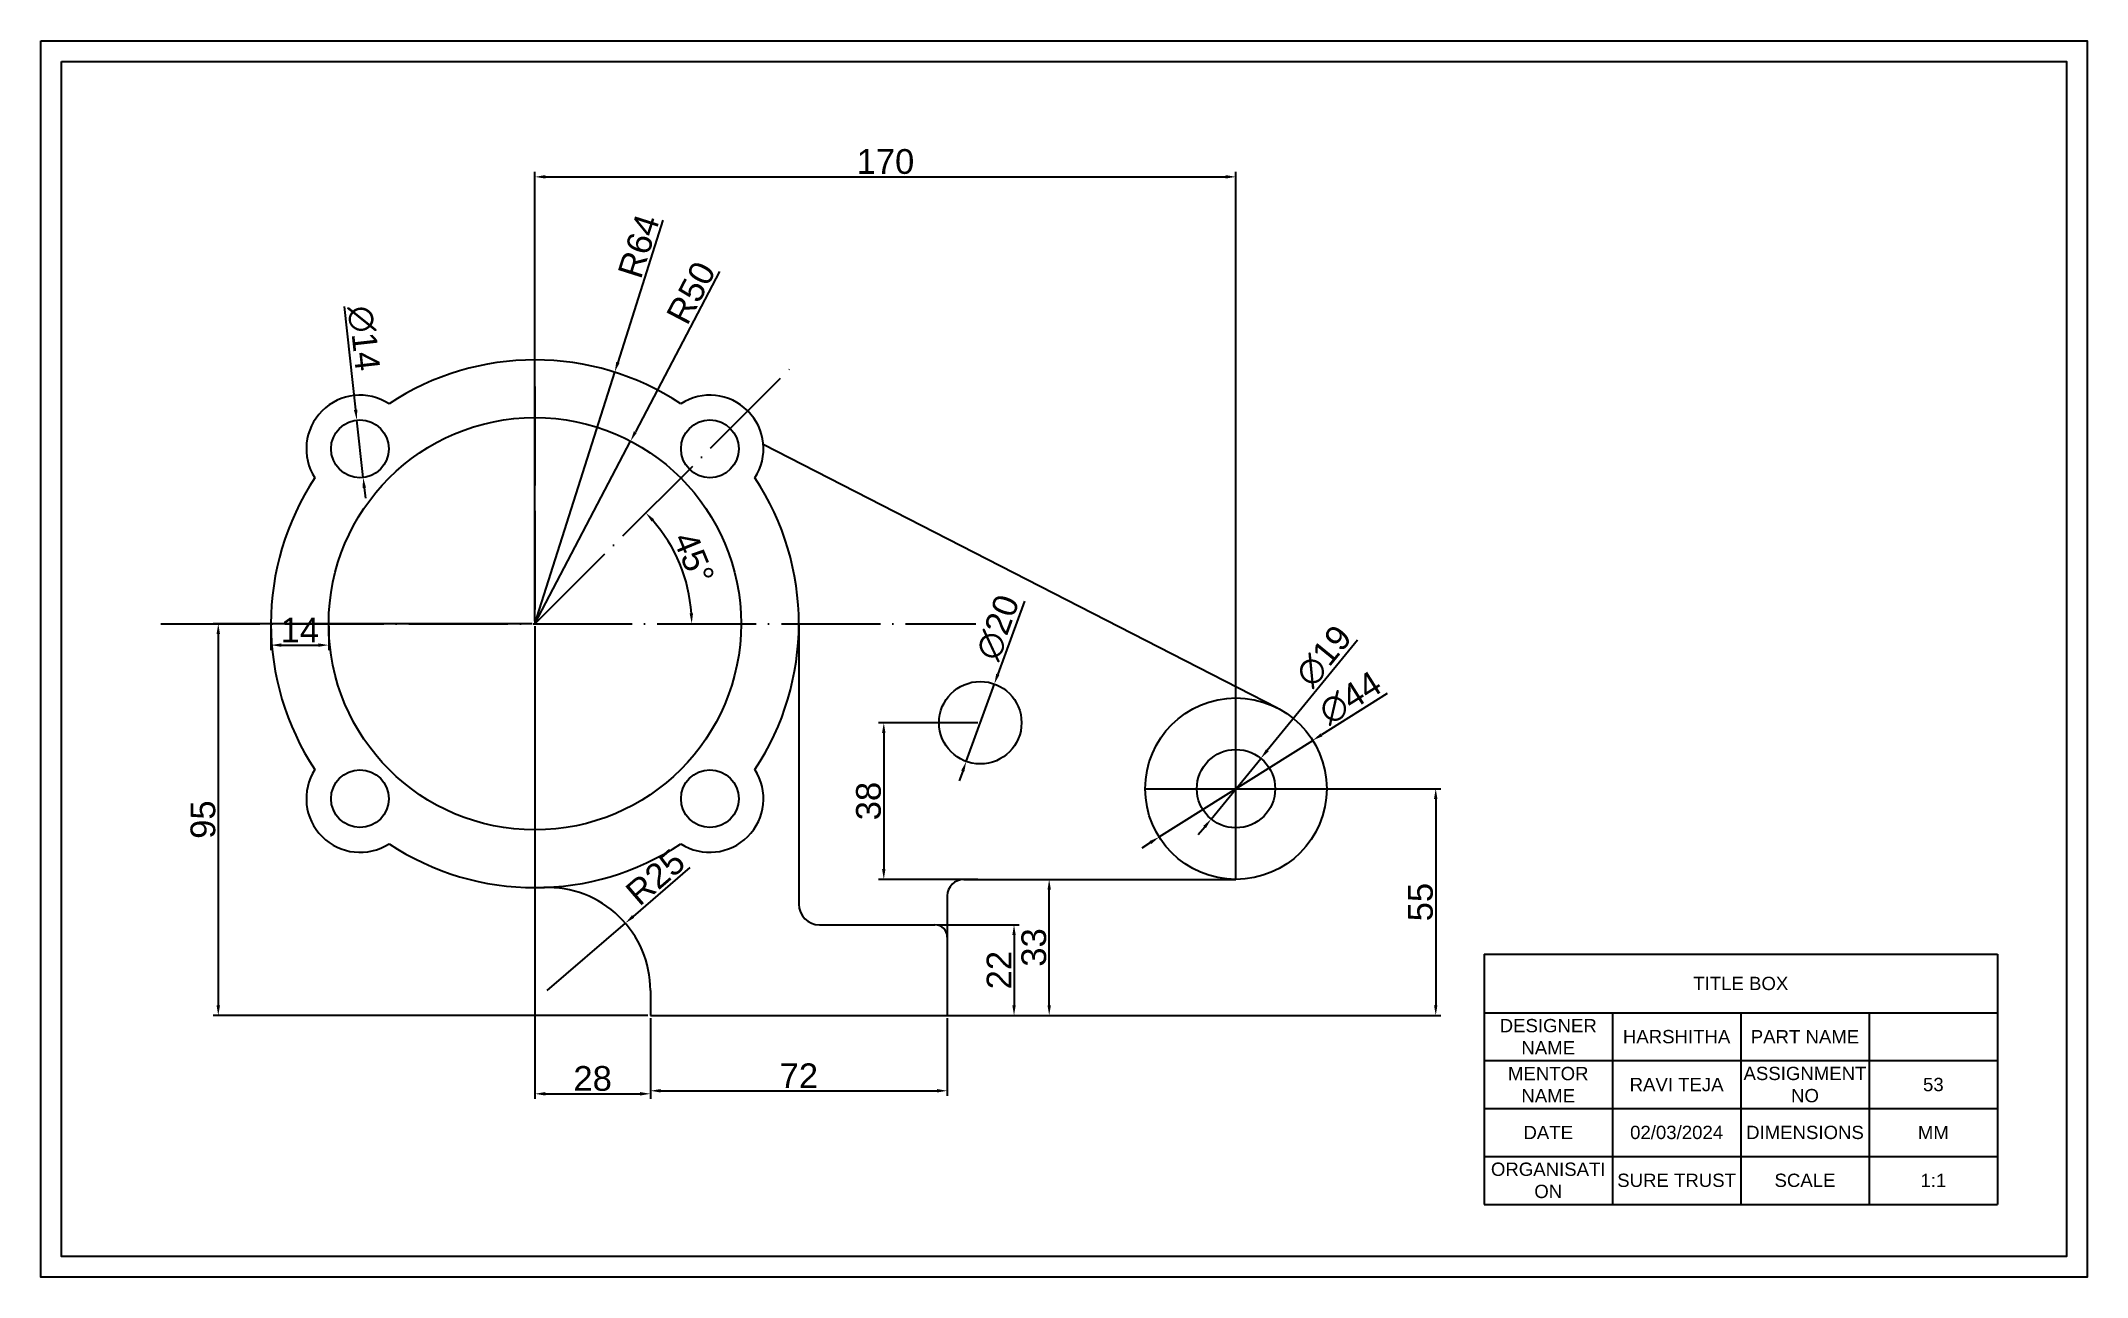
# Model space of a CAD drawing. Header units: millimetres. Extents: x 4290 to 7204, y 3759 to 4068.
# Drawn here: x 5169.3 to 5665.4, y 3758.6 to 4058.4 of the extents above; entities that cross this region are included whole.
import ezdxf

# ---------------------------------------------------------------- set-up
doc = ezdxf.new("R2010")
doc.units = ezdxf.units.MM
doc.linetypes.add('ACAD_ISO04W100', pattern=[30, 24, -3, 0, -3])
doc.styles.get("Standard").update_dxf_attribs({"font": 'arial.ttf'})
doc.dimstyles.new('ISO-25', dxfattribs={"dimtxt": 6, "dimasz": 2.5, "dimexe": 1.25, "dimexo": 0.625, "dimtad": 1, "dimtxsty": 'Standard', "dimcen": 2.5, "dimadec": 0, "dimazin": 0, "dimtfac": 1, "dimtmove": 0, "dimatfit": 3, "dimfxl": 1, "dimarcsym": 0})

msp = doc.modelspace()

# ---------------------------------------------------------------- texts
at = {"attachment_point": 5}
for s, width, insert, char_height in [('TITLE BOX', 124.51703, (5581.47, 3829.81), 3.2263), ('DESIGNER NAME', 31.12926, (5534.777, 3816.904), 3.22634), ('HARSHITHA', 31.12926, (5565.906, 3816.904), 3.2263), ('PART NAME', 31.12926, (5597.035, 3816.904), 3.2263), ('MENTOR NAME', 31.12926, (5534.777, 3805.289), 3.22634), ('RAVI TEJA', 31.12926, (5565.906, 3805.289), 3.2263), ('ASSIGNMENT NO', 31.12926, (5597.035, 3805.289), 3.22634), ('53', 31.12926, (5628.164, 3805.289), 3.2263), ('DATE', 31.12926, (5534.777, 3793.675), 3.2263), ('02/03/2024', 31.12926, (5565.906, 3793.675), 3.2263), ('DIMENSIONS', 31.12926, (5597.035, 3793.675), 3.2263), ('MM', 31.12926, (5628.164, 3793.675), 3.2263), ('ORGANISATI\\PON', 31.12926, (5534.777, 3782.06), 3.2263), ('SURE TRUST', 31.12926, (5565.906, 3782.06), 3.2263), ('SCALE', 31.12926, (5597.035, 3782.06), 3.2263), ('1:1', 31.12926, (5628.164, 3782.06), 3.2263)]:
    msp.add_mtext_dynamic_manual_height_columns(s, width=width, gutter_width=16.132, heights=[0], dxfattribs=dict(at, insert=insert, char_height=char_height))

# ---------------------------------------------------------------- blocks, each defined once
blk = doc.blocks.new('*U30')
blk.add_circle((-2.97, -2.97), 7)
blk.add_arc((-2.97, -2.97), 13, 327.0998, 122.9002)
blk = doc.blocks.new('*U31')
at = {"color": 0, "linetype": 'ByBlock', "lineweight": -2, "transparency": 16777216}
for p, rotation in [((5666.56, 3831.04), 89.99999999999999), ((5666.56, 3740.25), 180), ((5757.36, 3740.25), 270)]:
    blk.add_blockref('*U30', p, dxfattribs=dict(at, rotation=rotation))
blk.add_blockref('*U30', (5757.36, 3831.04), dxfattribs=at)
blk = doc.blocks.new('*D32')
at = {"color": 0, "lineweight": -2, "transparency": 16777216}
for p, q in [((5242.8, 3993.98), (5245.58, 3968.92)), ((5247.41, 3952.52), (5245.86, 3966.44)), ((5247.68, 3950.04), (5247.96, 3947.55))]:
    blk.add_line(p, q, dxfattribs=at)
at = {"color": 0, "transparency": 16777216}
for points in [[(5246, 3968.97), (5245.17, 3968.88), (5245.86, 3966.44)], [(5248.1, 3950.08), (5247.27, 3949.99), (5247.41, 3952.52)]]:
    blk.add_solid(points, dxfattribs=at)
at = {"layer": 'Defpoints', "color": 0, "transparency": 16777216}
for p in [(5245.86, 3966.44), (5247.41, 3952.52)]:
    blk.add_point(p, dxfattribs=at)
at = {"color": 0, "transparency": 16777216, "insert": (5247.54, 3986.28), "char_height": 6, "attachment_point": 5, "rotation": 276.3383}
blk.add_mtext('∅14', dxfattribs=at)
blk = doc.blocks.new('*D33')
at = {"color": 0, "lineweight": -2, "transparency": 16777216}
for p, q in [((5488.53, 3913.11), (5466.65, 3886.35)), ((5453.05, 3869.7), (5465.07, 3884.41)), ((5451.47, 3867.76), (5449.88, 3865.83))]:
    blk.add_line(p, q, dxfattribs=at)
at = {"color": 0, "transparency": 16777216}
for points in [[(5466.33, 3886.61), (5466.98, 3886.08), (5465.07, 3884.41)], [(5451.14, 3868.03), (5451.79, 3867.5), (5453.05, 3869.7)]]:
    blk.add_solid(points, dxfattribs=at)
at = {"layer": 'Defpoints', "color": 0, "transparency": 16777216}
for p in [(5465.07, 3884.41), (5453.05, 3869.7)]:
    blk.add_point(p, dxfattribs=at)
at = {"color": 0, "transparency": 16777216, "insert": (5480.36, 3909.21), "char_height": 6, "attachment_point": 5, "rotation": 50.7421}
blk.add_mtext('∅19', dxfattribs=at)
blk = doc.blocks.new('*D34')
at = {"color": 0, "lineweight": -2, "transparency": 16777216}
for p, q in [((5495.75, 3900.14), (5479.8, 3890.1)), ((5440.44, 3865.34), (5477.68, 3888.77)), ((5438.32, 3864.01), (5436.21, 3862.67))]:
    blk.add_line(p, q, dxfattribs=at)
at = {"color": 0, "transparency": 16777216}
for points in [[(5479.57, 3890.46), (5480.02, 3889.75), (5477.68, 3888.77)], [(5438.1, 3864.36), (5438.54, 3863.65), (5440.44, 3865.34)]]:
    blk.add_solid(points, dxfattribs=at)
at = {"layer": 'Defpoints', "color": 0, "transparency": 16777216}
for p in [(5477.68, 3888.77), (5440.44, 3865.34)]:
    blk.add_point(p, dxfattribs=at)
at = {"color": 0, "transparency": 16777216, "insert": (5486.78, 3899.05), "char_height": 6, "attachment_point": 5, "rotation": 32.1799}
blk.add_mtext('∅44', dxfattribs=at)
blk = doc.blocks.new('*D35')
at = {"color": 0, "lineweight": -2, "transparency": 16777216}
for p, q in [((5320.11, 4014.9), (5309.17, 3980.44)), ((5289.06, 3917.05), (5308.42, 3978.06))]:
    blk.add_line(p, q, dxfattribs=at)
at = {"color": 0, "transparency": 16777216}
blk.add_solid([(5308.78, 3980.57), (5309.57, 3980.31), (5308.42, 3978.06)], dxfattribs=at)
at = {"layer": 'Defpoints', "color": 0, "transparency": 16777216}
for p in [(5308.42, 3978.06), (5289.06, 3917.05)]:
    blk.add_point(p, dxfattribs=at)
at = {"color": 0, "transparency": 16777216, "insert": (5314.24, 4008.6), "char_height": 6, "attachment_point": 5, "rotation": 72.3936}
blk.add_mtext('R64', dxfattribs=at)
blk = doc.blocks.new('*D36')
at = {"color": 0, "lineweight": -2, "transparency": 16777216}
for p, q in [((5333.81, 4002.51), (5313.42, 3963.56)), ((5289.06, 3917.05), (5312.26, 3961.35))]:
    blk.add_line(p, q, dxfattribs=at)
at = {"color": 0, "transparency": 16777216}
blk.add_solid([(5313.05, 3963.76), (5313.78, 3963.37), (5312.26, 3961.35)], dxfattribs=at)
at = {"layer": 'Defpoints', "color": 0, "transparency": 16777216}
for p in [(5312.26, 3961.35), (5289.06, 3917.05)]:
    blk.add_point(p, dxfattribs=at)
at = {"color": 0, "transparency": 16777216, "insert": (5326.93, 3997.32), "char_height": 6, "attachment_point": 5, "rotation": 62.3585}
blk.add_mtext('R50', dxfattribs=at)
blk = doc.blocks.new('*D37')
at = {"color": 0, "lineweight": -2, "transparency": 16777216}
for p, q in [((5225.06, 3916.43), (5225.06, 3910.62)), ((5239.06, 3916.43), (5239.06, 3910.62)), ((5227.56, 3911.87), (5236.56, 3911.87))]:
    blk.add_line(p, q, dxfattribs=at)
at = {"color": 0, "transparency": 16777216}
for points in [[(5227.56, 3912.29), (5227.56, 3911.46), (5225.06, 3911.87)], [(5236.56, 3912.29), (5236.56, 3911.46), (5239.06, 3911.87)]]:
    blk.add_solid(points, dxfattribs=at)
at = {"layer": 'Defpoints', "color": 0, "transparency": 16777216}
for p in [(5225.06, 3917.05), (5239.06, 3917.05), (5239.06, 3911.87)]:
    blk.add_point(p, dxfattribs=at)
at = {"color": 0, "transparency": 16777216, "insert": (5232.06, 3915.51), "char_height": 6, "attachment_point": 5}
blk.add_mtext('14', dxfattribs=at)
blk = doc.blocks.new('*D38')
at = {"color": 0, "lineweight": -2, "transparency": 16777216}
blk.add_arc((5289.06, 3917.05), 38.02, 3.768, 41.232, dxfattribs=at)
at = {"color": 0, "transparency": 16777216}
for points in [[(5317.35, 3941.83), (5317.96, 3942.4), (5315.94, 3943.94)], [(5327.41, 3919.57), (5326.58, 3919.54), (5327.08, 3917.05)]]:
    blk.add_solid(points, dxfattribs=at)
at = {"layer": 'Defpoints', "color": 0, "transparency": 16777216}
for p in [(5351.28, 3979.27), (5325.79, 3926.9), (5198.33, 3917.05), (5289.06, 3917.05), (5395.96, 3917.05)]:
    blk.add_point(p, dxfattribs=at)
at = {"color": 0, "transparency": 16777216, "insert": (5327.58, 3933.01), "char_height": 6, "attachment_point": 5, "rotation": 292.5}
blk.add_mtext('45°', dxfattribs=at)
blk = doc.blocks.new('*D39')
at = {"color": 0, "lineweight": -2, "transparency": 16777216}
for p, q in [((5326.61, 3857.91), (5312.88, 3846.07)), ((5292.06, 3828.1), (5310.99, 3844.44))]:
    blk.add_line(p, q, dxfattribs=at)
at = {"color": 0, "transparency": 16777216}
blk.add_solid([(5312.61, 3846.38), (5313.15, 3845.75), (5310.99, 3844.44)], dxfattribs=at)
at = {"layer": 'Defpoints', "color": 0, "transparency": 16777216}
for p in [(5310.99, 3844.44), (5292.06, 3828.1)]:
    blk.add_point(p, dxfattribs=at)
at = {"color": 0, "transparency": 16777216, "insert": (5318.28, 3855.6), "char_height": 6, "attachment_point": 5, "rotation": 40.7868}
blk.add_mtext('R25', dxfattribs=at)
blk = doc.blocks.new('*D40')
at = {"color": 0, "lineweight": -2, "transparency": 16777216}
for p, q in [((5288.43, 3917.05), (5211.03, 3917.05)), ((5212.28, 3914.55), (5212.28, 3824.55)), ((5316.43, 3822.05), (5211.03, 3822.05))]:
    blk.add_line(p, q, dxfattribs=at)
at = {"color": 0, "transparency": 16777216}
for points in [[(5211.86, 3914.55), (5212.7, 3914.55), (5212.28, 3917.05)], [(5211.86, 3824.55), (5212.7, 3824.55), (5212.28, 3822.05)]]:
    blk.add_solid(points, dxfattribs=at)
at = {"layer": 'Defpoints', "color": 0, "transparency": 16777216}
for p in [(5289.06, 3917.05), (5212.28, 3822.05), (5317.06, 3822.05)]:
    blk.add_point(p, dxfattribs=at)
at = {"color": 0, "transparency": 16777216, "insert": (5208.59, 3869.55), "char_height": 6, "attachment_point": 5, "rotation": 90}
blk.add_mtext('95', dxfattribs=at)
blk = doc.blocks.new('*D41')
at = {"color": 0, "lineweight": -2, "transparency": 16777216}
for p, q in [((5289.06, 3916.43), (5289.06, 3801.81)), ((5317.06, 3821.43), (5317.06, 3801.81)), ((5291.56, 3803.06), (5314.56, 3803.06))]:
    blk.add_line(p, q, dxfattribs=at)
at = {"color": 0, "transparency": 16777216}
for points in [[(5291.56, 3803.48), (5291.56, 3802.64), (5289.06, 3803.06)], [(5314.56, 3803.48), (5314.56, 3802.64), (5317.06, 3803.06)]]:
    blk.add_solid(points, dxfattribs=at)
at = {"layer": 'Defpoints', "color": 0, "transparency": 16777216}
for p in [(5289.06, 3917.05), (5317.06, 3822.05), (5317.06, 3803.06)]:
    blk.add_point(p, dxfattribs=at)
at = {"color": 0, "transparency": 16777216, "insert": (5303.06, 3806.75), "char_height": 6, "attachment_point": 5}
blk.add_mtext('28', dxfattribs=at)
blk = doc.blocks.new('*D42')
at = {"color": 0, "lineweight": -2, "transparency": 16777216}
for p, q in [((5317.06, 3821.43), (5317.06, 3802.54)), ((5389.06, 3821.43), (5389.06, 3802.54)), ((5319.56, 3803.79), (5386.56, 3803.79))]:
    blk.add_line(p, q, dxfattribs=at)
at = {"color": 0, "transparency": 16777216}
for points in [[(5319.56, 3804.21), (5319.56, 3803.37), (5317.06, 3803.79)], [(5386.56, 3804.21), (5386.56, 3803.37), (5389.06, 3803.79)]]:
    blk.add_solid(points, dxfattribs=at)
at = {"layer": 'Defpoints', "color": 0, "transparency": 16777216}
for p in [(5317.06, 3822.05), (5389.06, 3822.05), (5389.06, 3803.79)]:
    blk.add_point(p, dxfattribs=at)
at = {"color": 0, "transparency": 16777216, "insert": (5353.06, 3807.43), "char_height": 6, "attachment_point": 5}
blk.add_mtext('72', dxfattribs=at)
blk = doc.blocks.new('*D43')
at = {"color": 0, "lineweight": -2, "transparency": 16777216}
for p, q in [((5407.74, 3922.53), (5401.32, 3904.81)), ((5393.65, 3883.65), (5400.47, 3902.46)), ((5392.8, 3881.3), (5391.95, 3878.95))]:
    blk.add_line(p, q, dxfattribs=at)
at = {"color": 0, "transparency": 16777216}
for points in [[(5400.93, 3904.95), (5401.71, 3904.66), (5400.47, 3902.46)], [(5392.41, 3881.44), (5393.19, 3881.16), (5393.65, 3883.65)]]:
    blk.add_solid(points, dxfattribs=at)
at = {"layer": 'Defpoints', "color": 0, "transparency": 16777216}
for p in [(5400.47, 3902.46), (5393.65, 3883.65)]:
    blk.add_point(p, dxfattribs=at)
at = {"color": 0, "transparency": 16777216, "insert": (5401.33, 3916.16), "char_height": 6, "attachment_point": 5, "rotation": 70.0741}
blk.add_mtext('∅20', dxfattribs=at)
blk = doc.blocks.new('*D44')
at = {"color": 0, "lineweight": -2, "transparency": 16777216}
for p, q in [((5396.43, 3893.05), (5372.41, 3893.05)), ((5373.66, 3890.55), (5373.66, 3857.55)), ((5396.43, 3855.05), (5372.41, 3855.05))]:
    blk.add_line(p, q, dxfattribs=at)
at = {"color": 0, "transparency": 16777216}
for points in [[(5373.24, 3890.55), (5374.07, 3890.55), (5373.66, 3893.05)], [(5373.24, 3857.55), (5374.07, 3857.55), (5373.66, 3855.05)]]:
    blk.add_solid(points, dxfattribs=at)
at = {"layer": 'Defpoints', "color": 0, "transparency": 16777216}
for p in [(5397.06, 3893.05), (5373.66, 3855.05), (5397.06, 3855.05)]:
    blk.add_point(p, dxfattribs=at)
at = {"color": 0, "transparency": 16777216, "insert": (5369.97, 3874.05), "char_height": 6, "attachment_point": 5, "rotation": 90}
blk.add_mtext('38', dxfattribs=at)
blk = doc.blocks.new('*D45')
at = {"color": 0, "lineweight": -2, "transparency": 16777216}
for p, q in [((5459.68, 3877.05), (5508.75, 3877.05)), ((5507.5, 3874.55), (5507.5, 3824.55)), ((5389.68, 3822.05), (5508.75, 3822.05))]:
    blk.add_line(p, q, dxfattribs=at)
at = {"color": 0, "transparency": 16777216}
for points in [[(5507.08, 3874.55), (5507.91, 3874.55), (5507.5, 3877.05)], [(5507.08, 3824.55), (5507.91, 3824.55), (5507.5, 3822.05)]]:
    blk.add_solid(points, dxfattribs=at)
at = {"layer": 'Defpoints', "color": 0, "transparency": 16777216}
for p in [(5459.06, 3877.05), (5389.06, 3822.05), (5507.5, 3822.05)]:
    blk.add_point(p, dxfattribs=at)
at = {"color": 0, "transparency": 16777216, "insert": (5503.82, 3849.55), "char_height": 6, "attachment_point": 5, "rotation": 90}
blk.add_mtext('55', dxfattribs=at)
blk = doc.blocks.new('*D46')
at = {"color": 0, "lineweight": -2, "transparency": 16777216}
for p, q in [((5386.68, 3844.05), (5406.49, 3844.05)), ((5405.24, 3841.55), (5405.24, 3824.55)), ((5386.68, 3822.05), (5406.49, 3822.05))]:
    blk.add_line(p, q, dxfattribs=at)
at = {"color": 0, "transparency": 16777216}
for points in [[(5404.82, 3841.55), (5405.65, 3841.55), (5405.24, 3844.05)], [(5404.82, 3824.55), (5405.65, 3824.55), (5405.24, 3822.05)]]:
    blk.add_solid(points, dxfattribs=at)
at = {"layer": 'Defpoints', "color": 0, "transparency": 16777216}
for p in [(5386.06, 3844.05), (5386.06, 3822.05), (5405.24, 3822.05)]:
    blk.add_point(p, dxfattribs=at)
at = {"color": 0, "transparency": 16777216, "insert": (5401.6, 3833.05), "char_height": 6, "attachment_point": 5, "rotation": 90}
blk.add_mtext('22', dxfattribs=at)
blk = doc.blocks.new('*D47')
at = {"color": 0, "lineweight": -2, "transparency": 16777216}
for p, q in [((5393.68, 3855.05), (5415.01, 3855.05)), ((5413.76, 3824.55), (5413.76, 3852.55)), ((5389.68, 3822.05), (5415.01, 3822.05))]:
    blk.add_line(p, q, dxfattribs=at)
at = {"color": 0, "transparency": 16777216}
for points in [[(5413.35, 3852.55), (5414.18, 3852.55), (5413.76, 3855.05)], [(5413.35, 3824.55), (5414.18, 3824.55), (5413.76, 3822.05)]]:
    blk.add_solid(points, dxfattribs=at)
at = {"layer": 'Defpoints', "color": 0, "transparency": 16777216}
for p in [(5393.06, 3855.05), (5413.76, 3855.05), (5389.06, 3822.05)]:
    blk.add_point(p, dxfattribs=at)
at = {"color": 0, "transparency": 16777216, "insert": (5410.07, 3838.55), "char_height": 6, "attachment_point": 5, "rotation": 90}
blk.add_mtext('33', dxfattribs=at)
blk = doc.blocks.new('*D48')
at = {"color": 0, "lineweight": -2, "transparency": 16777216}
for p, q in [((5289.06, 3917.68), (5289.06, 4026.68)), ((5291.56, 4025.43), (5456.56, 4025.43)), ((5459.06, 3877.68), (5459.06, 4026.68))]:
    blk.add_line(p, q, dxfattribs=at)
at = {"color": 0, "transparency": 16777216}
for points in [[(5291.56, 4025.85), (5291.56, 4025.02), (5289.06, 4025.43)], [(5456.56, 4025.85), (5456.56, 4025.02), (5459.06, 4025.43)]]:
    blk.add_solid(points, dxfattribs=at)
at = {"layer": 'Defpoints', "color": 0, "transparency": 16777216}
for p in [(5459.06, 4025.43), (5289.06, 3917.05), (5459.06, 3877.05)]:
    blk.add_point(p, dxfattribs=at)
at = {"color": 0, "transparency": 16777216, "insert": (5374.06, 4029.12), "char_height": 6, "attachment_point": 5}
blk.add_mtext('170', dxfattribs=at)
blk = doc.blocks.new('*T97')
at = {"color": 0, "linetype": 'ByBlock', "lineweight": -2, "transparency": 16777216}
for p, q in [((0, 0), (124.52, 0)), ((0, 0), (0, -60.66)), ((124.52, 0), (124.52, -60.66)), ((0, -14.2), (124.52, -14.2)), ((31.13, -14.2), (31.13, -60.66)), ((62.26, -14.2), (62.26, -60.66)), ((93.39, -14.2), (93.39, -60.66)), ((0, -25.81), (124.52, -25.81)), ((0, -37.43), (124.52, -37.43)), ((0, -49.04), (124.52, -49.04)), ((0, -60.66), (124.52, -60.66))]:
    blk.add_line(p, q, dxfattribs=at)

# ---------------------------------------------------------------- dimensions: what is measured, and where the dimension line sits
for base, p1, p2, picture, middle in [((5459.059, 4025.434), (5289.059, 3917.054), (5459.059, 3877.054), '*D48', (5374.059, 4029.122)), ((5239.059, 3911.874), (5225.059, 3917.054), (5239.059, 3917.054), '*D37', (5232.059, 3915.511)), ((5317.059, 3803.059), (5289.059, 3917.054), (5317.059, 3822.054), '*D41', (5303.059, 3806.748)), ((5389.059, 3803.79), (5317.059, 3822.054), (5389.059, 3822.054), '*D42', (5353.059, 3807.427))]:
    dim = msp.add_linear_dim(base=base, p1=p1, p2=p2, dimstyle='ISO-25')
    dim.commit()
    dim.dimension.update_dxf_attribs({"geometry": picture, "text_midpoint": middle})
for mpoint, picture, middle in [((5308.417, 3978.056), '*D35', (5317.756, 4007.484)), ((5312.256, 3961.348), '*D36', (5330.201, 3995.614))]:
    dim = msp.add_radius_dim(center=(5289.059, 3917.054), mpoint=mpoint, dimstyle='ISO-25')
    dim.commit()
    dim.dimension.update_dxf_attribs({"geometry": picture, "text_midpoint": middle, "dimtype": 164})
for p1, p2, picture, middle in [((5247.405, 3952.524), (5245.86, 3966.438), '*D32', (5243.703, 3985.853)), ((5453.047, 3869.698), (5465.071, 3884.41), '*D33', (5483.344, 3906.77))]:
    dim = msp.add_diameter_dim_2p(p1=p1, p2=p2, dimstyle='ISO-25')
    dim.commit()
    dim.dimension.update_dxf_attribs({"geometry": picture, "text_midpoint": middle, "dimtype": 163})
dim = msp.add_angular_dim_2l(base=(5325.785, 3926.895), line1=((5198.327, 3917.054), (5395.963, 3917.054)), line2=((5289.059, 3917.054), (5351.278, 3979.273)), dimstyle='ISO-25')
dim.commit()
dim.dimension.update_dxf_attribs({"geometry": '*D38', "text_midpoint": (5327.583, 3933.011)})
for p1, p2, picture, middle in [((5393.651, 3883.653), (5400.467, 3902.456), '*D43', (5401.332, 3916.157)), ((5440.439, 3865.338), (5477.679, 3888.771), '*D34', (5486.776, 3899.051))]:
    dim = msp.add_diameter_dim_2p(p1=p1, p2=p2, dimstyle='ISO-25')
    dim.commit()
    dim.dimension.update_dxf_attribs({"geometry": picture, "text_midpoint": middle})
for base, p1, p2, picture, middle in [((5212.279, 3822.054), (5289.059, 3917.054), (5317.059, 3822.054), '*D40', (5208.591, 3869.554)), ((5373.656, 3855.054), (5397.059, 3893.054), (5397.059, 3855.054), '*D44', (5369.965, 3874.054)), ((5507.497, 3822.054), (5459.059, 3877.054), (5389.059, 3822.054), '*D45', (5503.821, 3849.554)), ((5413.762, 3855.054), (5389.059, 3822.054), (5393.059, 3855.054), '*D47', (5410.071, 3838.554)), ((5405.237, 3822.054), (5386.059, 3844.054), (5386.059, 3822.054), '*D46', (5401.599, 3833.054))]:
    dim = msp.add_linear_dim(base=base, p1=p1, p2=p2, angle=90, dimstyle='ISO-25')
    dim.commit()
    dim.dimension.update_dxf_attribs({"geometry": picture, "text_midpoint": middle})
dim = msp.add_radius_dim(center=(5292.059, 3828.105), mpoint=(5310.988, 3844.436), dimstyle='ISO-25')
dim.commit()
dim.dimension.update_dxf_attribs({"geometry": '*D39', "text_midpoint": (5318.282, 3855.601)})

# ---------------------------------------------------------------- linework, layer by layer
at = {"linetype": 'ACAD_ISO04W100'}
for p, q in [((5289.059, 3917.054), (5351.278, 3979.273)), ((5289.059, 3974.572), (5289.059, 3853.054)), ((5459.059, 3855.054), (5459.059, 3922.327)), ((5198.327, 3917.054), (5395.963, 3917.054)), ((5437.059, 3877.054), (5491.174, 3877.054))]:
    msp.add_line(p, q, dxfattribs=at)
for p, q in [((5344.44, 3960.568), (5469.099, 3896.63)), ((5353.059, 3917.054), (5353.059, 3849.054)), ((5389.059, 3851.054), (5389.059, 3841.054)), ((5393.059, 3855.054), (5459.059, 3855.054)), ((5358.059, 3844.054), (5386.059, 3844.054)), ((5389.059, 3841.054), (5389.059, 3822.054)), ((5317.059, 3828.105), (5317.059, 3822.054)), ((5317.059, 3822.054), (5389.059, 3822.054))]:
    msp.add_line(p, q)
for points in [[(5169.273, 4058.398), (5665.44, 4058.398), (5665.44, 3758.614), (5169.273, 3758.614)], [(5174.273, 4053.398), (5660.44, 4053.398), (5660.44, 3763.614), (5174.273, 3763.614)]]:
    msp.add_lwpolyline(points, close=True)
for centre, radius in [((5289.059, 3917.054), 50), ((5397.059, 3893.054), 10), ((5459.059, 3877.054), 22), ((5459.059, 3877.054), 9.5)]:
    msp.add_circle(centre, radius)
for centre, radius, start, end in [((5289.059, 3917.054), 64, 56.45583, 123.54417), ((5289.059, 3917.054), 64, 146.45583, 213.54417), ((5289.059, 3917.054), 64, 326.45583, 33.54417), ((5289.059, 3917.054), 64, 236.45583, 303.54417), ((5292.059, 3828.105), 25, 0, 91.93168), ((5393.059, 3851.054), 4, 90, 180), ((5358.059, 3849.054), 5, 180, 270), ((5386.059, 3841.054), 3, 0, 90)]:
    msp.add_arc(centre, radius, start, end)

# ---------------------------------------------------------------- block references
for name, p in [('*U31', (-422.901, 131.409)), ('*T97', (5519.212, 3836.908))]:
    msp.add_blockref(name, p)

msp.set_redraw_order([(e.dxf.handle, doc.entitydb.next_handle()) for e in msp.query("TEXT MTEXT ATTDEF DIMENSION ARC_DIMENSION")])  # texts and dimensions are drawn at this point

doc.saveas('drawing.dxf')
